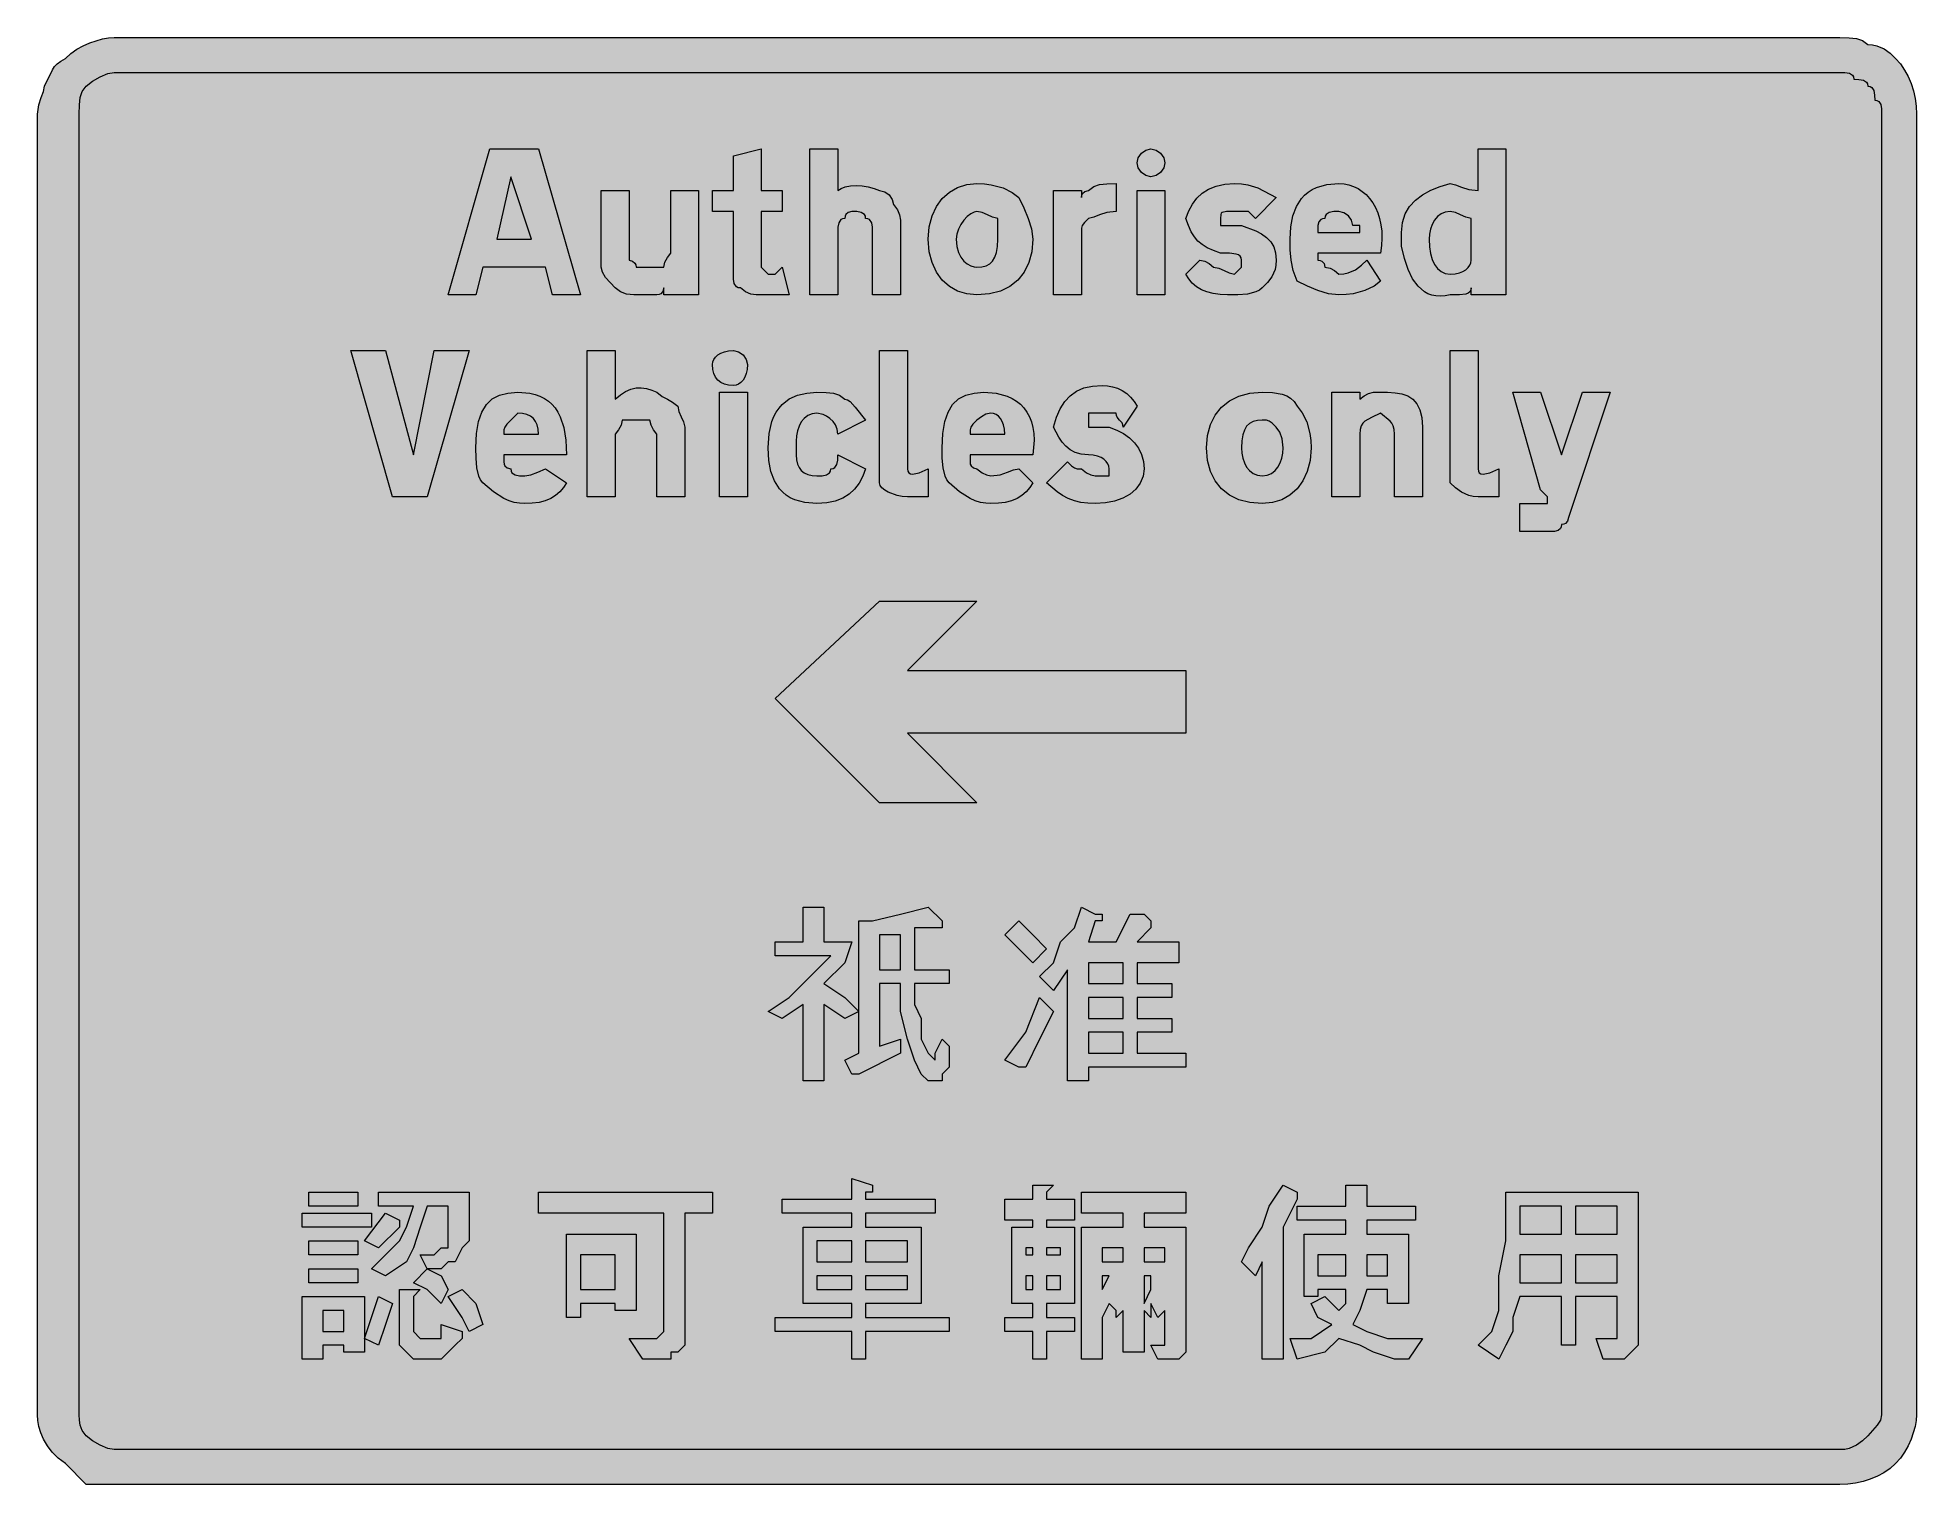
# Model space of a CAD drawing. Header units: metres. Extents: x 122 to 446, y 10 to 260.
import ezdxf

# ---------------------------------------------------------------- set-up
doc = ezdxf.new("R2010")
doc.units = ezdxf.units.M
doc.layers.add('FILL_BLACK_000000', color=7, linetype='Continuous', true_color=0x000000)
doc.layers.add('FILL_WHITE_FFFFFF', color=7, linetype='Continuous', true_color=0xffffff)

msp = doc.modelspace()

# ---------------------------------------------------------------- hatches: boundary and pattern name
at = {"layer": 'FILL_BLACK_000000', "true_color": 0x000000}
h = msp.add_hatch(color=7, dxfattribs=at)
h.dxf.hatch_style = 1
h.paths.add_polyline_path([(445.89, 22.08), (445.83, 21.13), (445.66, 20.09), (444.99, 17.88), (444.48, 16.76), (443.86, 15.67), (443.13, 14.63), (442.29, 13.68), (441.34, 12.84), (440.28, 12.1), (439.15, 11.49), (437.94, 10.98), (436.68, 10.59), (435.37, 10.3), (434.04, 10.14), (432.69, 10.08), (135.09, 10.08), (130.29, 10.08), (126.69, 13.68), (125.45, 14.63), (124.42, 15.67), (123.59, 16.76), (122.94, 17.88), (122.46, 19), (122.13, 20.09), (121.95, 21.13), (121.89, 22.08), (121.89, 246.48), (122.08, 248.07), (122.49, 249.33), (122.9, 250.36), (123.09, 251.28), (124.44, 254.13), (124.81, 254.67), (125.28, 255.16), (125.9, 255.63), (126.69, 256.08), (127.64, 256.92), (128.68, 257.65), (129.77, 258.27), (130.89, 258.78), (133.1, 259.45), (134.14, 259.62), (135.09, 259.68), (432.69, 259.68), (434.28, 259.66), (435.54, 259.53), (436.57, 259.17), (437.49, 258.48), (438.34, 258.43), (439.08, 258.27), (440.34, 257.73), (441.37, 256.96), (442.29, 256.08), (443.13, 255.13), (443.86, 254.07), (444.48, 252.94), (444.99, 251.73), (445.38, 250.47), (445.66, 249.16), (445.83, 247.83), (445.89, 246.48), (445.89, 22.08)])
h = msp.add_hatch(color=7, dxfattribs=at)
h.dxf.hatch_style = 1
h.paths.add_polyline_path([(209.49, 220.08), (203.49, 220.08), (198.69, 220.08), (197.49, 215.28), (192.69, 215.28), (199.89, 240.48), (203.49, 240.48), (208.29, 240.48), (215.49, 215.28), (210.69, 215.28), (209.49, 220.08)])
h.paths.add_polyline_path([(201.09, 224.88), (203.49, 224.88), (207.09, 224.88), (203.49, 235.68), (201.09, 224.88)], flags=16)
h = msp.add_hatch(color=7, dxfattribs=at)
h.dxf.hatch_style = 1
h.paths.add_polyline_path([(250.29, 233.28), (250.29, 229.68), (246.69, 229.68), (246.69, 221.28), (246.69, 220.08), (247.89, 218.88), (249.09, 218.88), (250.29, 220.08), (251.49, 215.28), (246.69, 215.28), (245.79, 215.3), (244.89, 215.43), (243.99, 215.79), (243.09, 216.48), (242.69, 216.53), (242.4, 216.69), (242.04, 217.23), (241.91, 218), (241.89, 218.88), (241.89, 229.68), (238.29, 229.68), (238.29, 233.28), (241.89, 233.28), (241.89, 239.28), (246.69, 240.48), (246.69, 233.28), (250.29, 233.28)])
h = msp.add_hatch(color=7, dxfattribs=at)
h.dxf.hatch_style = 1
h.paths.add_polyline_path([(260.45, 233.67), (261.18, 233.95), (262.06, 234.12), (263.04, 234.18), (264.07, 234.12), (265.12, 233.95), (266.14, 233.67), (267.09, 233.28), (267.97, 233.07), (268.74, 232.53), (269.28, 231.76), (269.49, 230.88), (270.18, 229.98), (270.54, 229.08), (270.67, 228.18), (270.69, 227.28), (270.69, 215.28), (265.89, 215.28), (265.89, 226.08), (265.87, 226.96), (265.74, 227.73), (265.38, 228.27), (265.09, 228.43), (264.69, 228.48), (264.64, 228.88), (264.48, 229.17), (263.94, 229.53), (263.17, 229.66), (262.29, 229.68), (261.69, 229.53), (261.28, 229.17), (261.14, 228.88), (261.09, 228.48), (260.69, 228.43), (260.4, 228.27), (260.04, 227.73), (259.91, 226.96), (259.89, 226.08), (259.89, 215.28), (255.09, 215.28), (255.09, 240.48), (259.89, 240.48), (259.89, 233.28), (260.45, 233.67)])
h = msp.add_hatch(color=7, dxfattribs=at)
h.dxf.hatch_style = 1
h.paths.add_polyline_path([(316.08, 237.2), (315.54, 236.43), (314.77, 235.89), (313.89, 235.68), (313.01, 235.89), (312.24, 236.43), (311.7, 237.2), (311.49, 238.08), (311.7, 238.96), (312.24, 239.73), (313.01, 240.27), (313.89, 240.48), (314.77, 240.27), (315.54, 239.73), (316.08, 238.96), (316.29, 238.08), (316.08, 237.2)])
h = msp.add_hatch(color=7, dxfattribs=at)
h.dxf.hatch_style = 1
h.paths.add_polyline_path([(375.09, 240.48), (375.09, 215.28), (369.09, 215.28), (369.09, 216.48), (369.03, 216.08), (368.87, 215.79), (368.58, 215.57), (368.19, 215.43), (367.07, 215.3), (365.49, 215.28), (364.62, 215.11), (363.8, 215.05), (363.04, 215.1), (362.32, 215.24), (361.66, 215.49), (361.04, 215.83), (359.94, 216.78), (359.01, 218.07), (358.23, 219.67), (357.6, 221.55), (357.09, 223.68), (357.09, 226.08), (357.25, 227.77), (357.73, 229.25), (358.48, 230.53), (359.49, 231.63), (360.72, 232.56), (362.15, 233.34), (363.75, 233.97), (365.49, 234.48), (366.41, 234.29), (367.44, 233.88), (368.7, 233.47), (370.29, 233.28), (370.29, 240.48), (375.09, 240.48)])
h.paths.add_polyline_path([(369.09, 227.28), (369.09, 228.48), (368.19, 228.67), (367.29, 229.08), (366.39, 229.49), (365.49, 229.68), (364.65, 229.57), (363.92, 229.27), (363.3, 228.79), (362.79, 228.18), (362.4, 227.45), (362.12, 226.64), (361.95, 225.78), (361.89, 224.88), (361.95, 223.59), (362.12, 222.42), (362.4, 221.4), (362.79, 220.53), (363.3, 219.83), (363.92, 219.31), (364.65, 218.99), (365.49, 218.88), (366.33, 218.93), (367.07, 219.09), (367.68, 219.32), (368.19, 219.63), (368.58, 219.99), (368.87, 220.4), (369.03, 220.83), (369.09, 221.28), (369.09, 226.08), (369.09, 227.28)], flags=16)
h = msp.add_hatch(color=7, dxfattribs=at)
h.dxf.hatch_style = 1
h.paths.add_polyline_path([(235.89, 233.28), (235.89, 215.28), (229.89, 215.28), (229.89, 216.48), (229.74, 215.88), (229.38, 215.47), (229.09, 215.33), (228.69, 215.28), (226.29, 215.28), (224.7, 215.3), (223.44, 215.43), (222.41, 215.79), (221.49, 216.48), (219.84, 218.28), (219.3, 219.18), (219.09, 220.08), (219.09, 233.28), (223.89, 233.28), (223.89, 222.48), (223.89, 221.28), (224.49, 221.13), (224.9, 220.77), (225.04, 220.48), (225.09, 220.08), (227.49, 220.08), (229.89, 220.08), (230.08, 220.96), (230.49, 221.73), (231.09, 222.48), (231.09, 233.28), (235.89, 233.28)])
h = msp.add_hatch(color=7, dxfattribs=at)
h.dxf.hatch_style = 1
h.paths.add_polyline_path([(292.83, 220.85), (292.03, 219.21), (290.94, 217.83), (289.56, 216.74), (287.92, 215.94), (286.03, 215.45), (283.89, 215.28), (282.15, 215.45), (280.55, 215.94), (279.12, 216.74), (277.89, 217.83), (276.88, 219.21), (276.13, 220.85), (275.65, 222.74), (275.49, 224.88), (275.65, 227.02), (276.13, 228.91), (276.88, 230.55), (277.89, 231.93), (279.12, 233.02), (280.55, 233.82), (282.15, 234.31), (283.89, 234.48), (285.18, 234.43), (286.36, 234.27), (288.39, 233.73), (289.96, 232.96), (291.09, 232.08), (291.97, 230.28), (292.74, 228.48), (293.28, 226.68), (293.49, 224.88), (293.32, 222.74), (292.83, 220.85)])
h.paths.add_polyline_path([(286.59, 228.67), (285.69, 229.08), (284.79, 229.49), (283.89, 229.68), (283.39, 229.57), (282.82, 229.27), (282.22, 228.79), (281.64, 228.18), (281.11, 227.45), (280.68, 226.64), (280.4, 225.78), (280.29, 224.88), (280.4, 223.64), (280.68, 222.61), (281.11, 221.78), (281.64, 221.13), (282.22, 220.65), (282.82, 220.32), (283.39, 220.14), (283.89, 220.08), (284.73, 220.14), (285.46, 220.32), (286.08, 220.65), (286.59, 221.13), (286.98, 221.78), (287.26, 222.61), (287.43, 223.64), (287.49, 224.88), (287.49, 228.48), (286.59, 228.67)], flags=16)
h = msp.add_hatch(color=7, dxfattribs=at)
h.dxf.hatch_style = 1
h.paths.add_polyline_path([(297.09, 233.28), (301.89, 233.28), (301.89, 232.08), (301.94, 232.48), (302.08, 232.77), (302.49, 233.13), (303.09, 233.28), (304.01, 233.97), (305.04, 234.33), (306.3, 234.46), (307.89, 234.48), (307.89, 229.68), (306.3, 229.49), (305.04, 229.08), (304.01, 228.67), (303.09, 228.48), (302.4, 227.77), (302.04, 227.28), (301.91, 226.79), (301.89, 226.08), (301.89, 215.28), (297.09, 215.28), (297.09, 233.28)])
h = msp.add_hatch(color=7, dxfattribs=at)
h.dxf.hatch_style = 1
h.paths.add_polyline_path([(311.49, 215.28), (311.49, 233.28), (316.29, 233.28), (316.29, 215.28), (311.49, 215.28)])
h = msp.add_hatch(color=7, dxfattribs=at)
h.dxf.hatch_style = 1
h.paths.add_polyline_path([(335.44, 220.43), (335.28, 219.69), (334.74, 218.43), (333.97, 217.4), (333.09, 216.48), (332.59, 216.08), (331.98, 215.79), (330.54, 215.43), (328.87, 215.3), (327.09, 215.28), (325.8, 215.34), (324.61, 215.5), (323.55, 215.79), (322.59, 216.18), (321.75, 216.69), (321.01, 217.3), (320.4, 218.04), (319.89, 218.88), (322.29, 221.28), (323.17, 221.09), (323.94, 220.68), (324.69, 220.08), (325.59, 219.89), (326.49, 219.48), (327.39, 219.07), (328.29, 218.88), (329.49, 220.08), (329.49, 221.28), (329.43, 221.68), (329.27, 221.97), (328.98, 222.19), (328.59, 222.33), (327.46, 222.46), (325.89, 222.48), (324.65, 222.93), (323.6, 223.42), (322.73, 223.96), (321.99, 224.58), (321.37, 225.32), (320.83, 226.19), (320.34, 227.24), (319.89, 228.48), (320.4, 229.77), (321.03, 230.94), (321.81, 231.96), (322.74, 232.83), (323.84, 233.53), (325.12, 234.05), (326.6, 234.37), (328.29, 234.48), (329.53, 234.43), (330.6, 234.27), (332.34, 233.73), (335.49, 232.08), (331.89, 228.48), (330.69, 229.68), (328.29, 229.68), (326.9, 229.66), (326.19, 229.53), (326.02, 229.39), (325.93, 229.17), (325.89, 228.48), (325.89, 227.28), (329.49, 227.28), (331.95, 226.34), (332.97, 225.8), (333.84, 225.18), (334.54, 224.44), (335.06, 223.57), (335.38, 222.52), (335.49, 221.28), (335.44, 220.43)])
h = msp.add_hatch(color=7, dxfattribs=at)
h.dxf.hatch_style = 1
h.paths.add_polyline_path([(342.69, 221.28), (343.09, 221.23), (343.38, 221.09), (343.74, 220.68), (343.89, 220.08), (344.77, 219.89), (345.54, 219.48), (346.29, 218.88), (347.14, 218.93), (347.88, 219.09), (349.14, 219.63), (350.17, 220.4), (351.09, 221.28), (353.49, 217.68), (352.36, 216.8), (350.79, 216.03), (348.76, 215.49), (347.58, 215.33), (346.29, 215.28), (344.49, 215.49), (342.69, 216.03), (340.89, 216.8), (339.09, 217.68), (338.4, 219.48), (338.04, 221.28), (337.91, 223.08), (337.89, 224.88), (338, 227.02), (338.36, 228.91), (338.97, 230.55), (339.84, 231.93), (340.38, 232.51), (341, 233.02), (341.68, 233.46), (342.45, 233.82), (344.21, 234.31), (346.29, 234.48), (347.18, 234.42), (348.03, 234.26), (348.84, 233.99), (349.61, 233.62), (350.33, 233.15), (350.99, 232.58), (351.6, 231.92), (352.14, 231.18), (352.61, 230.35), (353, 229.44), (353.32, 228.45), (353.55, 227.39), (353.68, 226.26), (353.72, 225.06), (353.66, 223.8), (353.49, 222.48), (342.69, 222.48), (342.69, 221.28)])
h.paths.add_polyline_path([(349.89, 227.28), (348.69, 227.28), (348.48, 228.16), (347.94, 228.93), (347.17, 229.47), (346.29, 229.68), (345.41, 229.66), (344.64, 229.53), (344.1, 229.17), (343.94, 228.88), (343.89, 228.48), (343.49, 228.43), (343.2, 228.29), (342.84, 227.88), (342.69, 227.28), (342.69, 226.08), (349.89, 226.08), (349.89, 227.28)], flags=16)
h = msp.add_hatch(color=7, dxfattribs=at)
h.dxf.hatch_style = 1
h.paths.add_polyline_path([(186.69, 180.48), (183.09, 180.48), (175.89, 205.68), (181.89, 205.68), (186.69, 187.68), (190.29, 205.68), (196.29, 205.68), (189.09, 180.48), (186.69, 180.48)])
h = msp.add_hatch(color=7, dxfattribs=at)
h.dxf.hatch_style = 1
h.paths.add_polyline_path([(222.39, 198.07), (223.29, 198.65), (224.19, 199.03), (225.09, 199.23), (225.99, 199.26), (226.89, 199.14), (227.79, 198.87), (228.69, 198.48), (229.59, 197.77), (230.49, 197.28), (231.39, 196.79), (232.29, 196.08), (232.48, 195.18), (232.89, 194.28), (233.3, 193.38), (233.49, 192.48), (233.49, 180.48), (228.69, 180.48), (228.69, 191.28), (228.09, 192.03), (227.68, 192.8), (227.49, 193.68), (225.09, 193.68), (222.69, 193.68), (222.5, 192.8), (222.09, 192.03), (221.49, 191.28), (221.49, 180.48), (216.69, 180.48), (216.69, 205.68), (221.49, 205.68), (221.49, 197.28), (222.39, 198.07)])
h = msp.add_hatch(color=7, dxfattribs=at)
h.dxf.hatch_style = 1
h.paths.add_polyline_path([(244.24, 202.44), (244.08, 201.7), (243.85, 201.09), (243.54, 200.58), (243.18, 200.19), (242.77, 199.9), (242.34, 199.74), (241.89, 199.68), (241.05, 199.74), (240.32, 199.9), (239.7, 200.19), (239.19, 200.58), (238.8, 201.09), (238.52, 201.7), (238.35, 202.44), (238.29, 203.28), (238.35, 203.73), (238.52, 204.16), (238.8, 204.57), (239.19, 204.93), (239.7, 205.24), (240.32, 205.47), (241.05, 205.63), (241.89, 205.68), (242.77, 205.47), (243.54, 204.93), (244.08, 204.16), (244.29, 203.28), (244.24, 202.44)])
h = msp.add_hatch(color=7, dxfattribs=at)
h.dxf.hatch_style = 1
h.paths.add_polyline_path([(271.89, 185.28), (271.95, 184.89), (272.12, 184.6), (272.4, 184.44), (272.79, 184.38), (273.91, 184.6), (275.49, 185.28), (275.49, 180.48), (274.29, 180.48), (271.89, 180.48), (270.99, 180.53), (270.13, 180.69), (268.59, 181.23), (267.98, 181.59), (267.5, 182), (267.2, 182.43), (267.09, 182.88), (267.09, 184.08), (267.09, 205.68), (271.89, 205.68), (271.89, 185.28)])
h = msp.add_hatch(color=7, dxfattribs=at)
h.dxf.hatch_style = 1
h.paths.add_polyline_path([(370.29, 185.28), (370.35, 184.89), (370.51, 184.6), (370.8, 184.44), (371.19, 184.38), (372.31, 184.6), (373.89, 185.28), (373.89, 180.48), (372.69, 180.48), (370.29, 180.48), (369.44, 180.53), (368.7, 180.69), (367.44, 181.23), (366.41, 182), (365.49, 182.88), (365.49, 184.08), (365.49, 205.68), (370.29, 205.68), (370.29, 185.28)])
h = msp.add_hatch(color=7, dxfattribs=at)
h.dxf.hatch_style = 1
h.paths.add_polyline_path([(202.29, 186.48), (202.34, 186.08), (202.48, 185.79), (202.89, 185.43), (203.49, 185.28), (203.54, 184.88), (203.7, 184.59), (204.24, 184.23), (205.01, 184.1), (205.89, 184.08), (206.96, 184.27), (208.14, 184.68), (209.49, 185.28), (213.09, 182.88), (212.58, 182.04), (211.96, 181.3), (211.23, 180.69), (210.39, 180.18), (209.43, 179.79), (208.36, 179.5), (207.18, 179.34), (205.89, 179.28), (204.99, 179.34), (204.09, 179.5), (203.19, 179.79), (202.29, 180.18), (200.49, 181.3), (198.69, 182.88), (198.29, 183.38), (198, 183.99), (197.64, 185.43), (197.51, 187.1), (197.49, 188.88), (197.6, 191.36), (197.94, 193.42), (198.5, 195.08), (199.29, 196.38), (200.3, 197.34), (201.54, 197.99), (203, 198.36), (204.69, 198.48), (206.77, 198.31), (207.69, 198.1), (208.53, 197.8), (209.3, 197.43), (209.98, 196.96), (210.6, 196.41), (211.14, 195.78), (211.61, 195.06), (212.01, 194.26), (212.62, 192.4), (212.98, 190.21), (213.09, 187.68), (202.29, 187.68), (202.29, 186.48)])
h.paths.add_polyline_path([(208.23, 192.12), (208.06, 192.85), (207.78, 193.47), (207.39, 193.98), (206.88, 194.37), (206.26, 194.65), (205.53, 194.82), (204.69, 194.88), (203.49, 193.68), (202.8, 192.97), (202.44, 192.48), (202.31, 191.99), (202.29, 191.28), (208.29, 191.28), (208.23, 192.12)], flags=16)
h = msp.add_hatch(color=7, dxfattribs=at)
h.dxf.hatch_style = 1
h.paths.add_polyline_path([(239.49, 180.48), (239.49, 198.48), (244.29, 198.48), (244.29, 180.48), (239.49, 180.48)])
h = msp.add_hatch(color=7, dxfattribs=at)
h.dxf.hatch_style = 1
h.paths.add_polyline_path([(257.88, 198.46), (259.14, 198.33), (260.17, 197.97), (261.09, 197.28), (261.54, 197.17), (261.99, 196.89), (262.89, 195.93), (264.69, 193.68), (259.89, 191.28), (259.78, 192.12), (259.5, 192.85), (259.07, 193.47), (258.54, 193.98), (257.96, 194.37), (257.36, 194.65), (256.29, 194.88), (255.45, 194.77), (254.71, 194.47), (254.1, 193.99), (253.59, 193.38), (253.2, 192.65), (252.92, 191.84), (252.75, 190.98), (252.69, 190.08), (252.69, 188.88), (252.69, 187.68), (252.75, 186.84), (252.92, 186.1), (253.2, 185.49), (253.59, 184.98), (254.1, 184.59), (254.71, 184.3), (255.45, 184.14), (256.29, 184.08), (257.17, 184.1), (257.94, 184.23), (258.48, 184.59), (258.64, 184.88), (258.69, 185.28), (259.09, 185.33), (259.38, 185.49), (259.74, 186.03), (259.87, 186.8), (259.89, 187.68), (264.69, 185.28), (264.18, 183.99), (263.55, 182.82), (262.77, 181.8), (261.84, 180.93), (260.74, 180.23), (259.46, 179.71), (257.98, 179.39), (256.29, 179.28), (254.21, 179.45), (252.45, 179.94), (251.68, 180.3), (251, 180.74), (250.38, 181.25), (249.84, 181.83), (248.97, 183.21), (248.36, 184.85), (248, 186.74), (247.89, 188.88), (248.05, 191.36), (248.53, 193.42), (248.87, 194.3), (249.28, 195.08), (249.76, 195.77), (250.29, 196.38), (251.52, 197.34), (252.95, 197.99), (254.55, 198.36), (256.29, 198.48), (257.88, 198.46)])
h = msp.add_hatch(color=7, dxfattribs=at)
h.dxf.hatch_style = 1
h.paths.add_polyline_path([(282.69, 186.48), (282.74, 186.08), (282.88, 185.79), (283.29, 185.43), (283.89, 185.28), (284.77, 184.59), (285.54, 184.23), (286.29, 184.08), (287.88, 184.27), (289.14, 184.68), (290.17, 185.09), (291.09, 185.28), (293.49, 182.88), (292.98, 182.04), (292.36, 181.3), (291.63, 180.69), (290.79, 180.18), (289.83, 179.79), (288.76, 179.5), (287.58, 179.34), (286.29, 179.28), (285.39, 179.34), (284.49, 179.5), (283.59, 179.79), (282.69, 180.18), (280.89, 181.3), (279.09, 182.88), (278.69, 183.38), (278.4, 183.99), (278.04, 185.43), (277.91, 187.1), (277.89, 188.88), (278, 191.36), (278.34, 193.42), (278.9, 195.08), (279.69, 196.38), (280.7, 197.34), (281.94, 197.99), (283.4, 198.36), (285.09, 198.48), (287.22, 198.31), (289.1, 197.8), (289.94, 197.43), (290.7, 196.96), (291.39, 196.41), (291.99, 195.78), (292.51, 195.06), (292.94, 194.26), (293.28, 193.38), (293.53, 192.4), (293.67, 191.35), (293.72, 190.21), (293.66, 188.99), (293.49, 187.68), (282.69, 187.68), (282.69, 186.48)])
h.paths.add_polyline_path([(288.64, 192.12), (288.48, 192.85), (288.25, 193.47), (287.94, 193.98), (287.58, 194.37), (287.17, 194.65), (286.74, 194.82), (286.29, 194.88), (285.41, 194.69), (284.64, 194.28), (283.89, 193.68), (283.2, 192.97), (282.84, 192.48), (282.71, 191.99), (282.69, 191.28), (288.69, 191.28), (288.64, 192.12)], flags=16)
h = msp.add_hatch(color=7, dxfattribs=at)
h.dxf.hatch_style = 1
h.paths.add_polyline_path([(312.53, 183.99), (312.05, 182.82), (311.3, 181.8), (310.29, 180.93), (309.06, 180.23), (307.63, 179.71), (306.03, 179.39), (304.29, 179.28), (302.99, 179.34), (301.8, 179.5), (300.68, 179.79), (299.64, 180.18), (298.65, 180.69), (297.71, 181.3), (295.89, 182.88), (299.49, 186.48), (300.2, 185.79), (300.69, 185.43), (301.18, 185.3), (301.89, 185.28), (302.77, 184.59), (303.54, 184.23), (304.29, 184.08), (306.69, 184.08), (306.69, 185.28), (306.63, 185.73), (306.47, 186.16), (306.18, 186.57), (305.79, 186.93), (305.28, 187.24), (304.66, 187.47), (303.93, 187.63), (303.09, 187.68), (301.85, 187.79), (300.8, 188.09), (299.93, 188.57), (299.19, 189.18), (298.57, 189.91), (298.03, 190.72), (297.09, 192.48), (297.6, 194.17), (298.23, 195.63), (299.01, 196.87), (299.94, 197.88), (301.04, 198.67), (302.32, 199.23), (303.8, 199.57), (305.49, 199.68), (306.39, 199.62), (307.27, 199.45), (308.13, 199.17), (308.94, 198.78), (309.7, 198.27), (310.38, 197.65), (310.99, 196.92), (311.49, 196.08), (309.09, 192.48), (309.04, 192.88), (308.9, 193.19), (308.49, 193.68), (308.08, 194.17), (307.94, 194.48), (307.89, 194.88), (305.49, 194.88), (303.09, 194.88), (303.09, 193.68), (303.09, 192.48), (306.69, 192.48), (307.98, 191.97), (309.15, 191.35), (310.17, 190.62), (311.04, 189.78), (311.74, 188.82), (312.26, 187.75), (312.58, 186.57), (312.69, 185.28), (312.53, 183.99)])
h = msp.add_hatch(color=7, dxfattribs=at)
h.dxf.hatch_style = 1
h.paths.add_polyline_path([(340.85, 184.85), (340.1, 183.21), (339.09, 181.83), (337.86, 180.74), (336.43, 179.94), (334.83, 179.45), (333.09, 179.28), (330.95, 179.45), (329.06, 179.94), (327.42, 180.74), (326.04, 181.83), (324.95, 183.21), (324.15, 184.85), (323.66, 186.74), (323.49, 188.88), (323.66, 191.02), (324.15, 192.91), (324.95, 194.55), (326.04, 195.93), (327.42, 197.02), (329.06, 197.82), (330.95, 198.31), (333.09, 198.48), (334.87, 198.44), (336.54, 198.18), (337.3, 197.89), (337.98, 197.47), (338.59, 196.87), (339.09, 196.08), (339.97, 194.95), (340.74, 193.38), (341.28, 191.35), (341.44, 190.17), (341.49, 188.88), (341.33, 186.74), (340.85, 184.85)])
h.paths.add_polyline_path([(336.09, 191.58), (335.49, 192.48), (334.78, 193.17), (334.29, 193.53), (333.8, 193.66), (333.09, 193.68), (332.25, 193.62), (331.52, 193.44), (330.9, 193.11), (330.39, 192.63), (330, 191.98), (329.72, 191.15), (329.55, 190.12), (329.49, 188.88), (329.55, 187.98), (329.72, 187.12), (330, 186.31), (330.39, 185.58), (330.9, 184.97), (331.52, 184.49), (332.25, 184.19), (333.09, 184.08), (333.93, 184.19), (334.67, 184.49), (335.28, 184.97), (335.79, 185.58), (336.18, 186.31), (336.47, 187.12), (336.63, 187.98), (336.69, 188.88), (336.5, 190.45), (336.09, 191.58)], flags=16)
h = msp.add_hatch(color=7, dxfattribs=at)
h.dxf.hatch_style = 1
h.paths.add_polyline_path([(355.89, 180.48), (355.89, 191.28), (355.84, 192.07), (355.68, 192.69), (355.45, 193.16), (355.14, 193.53), (353.49, 194.88), (351.92, 194.15), (350.79, 193.53), (350.4, 193.16), (350.11, 192.69), (349.95, 192.07), (349.89, 191.28), (349.89, 180.48), (345.09, 180.48), (345.09, 198.48), (349.89, 198.48), (349.89, 197.28), (350.64, 197.88), (351.41, 198.29), (352.29, 198.48), (354.69, 198.48), (355.98, 198.42), (357.15, 198.22), (358.17, 197.85), (359.04, 197.28), (359.74, 196.49), (360.26, 195.44), (360.58, 194.12), (360.69, 192.48), (360.69, 180.48), (355.89, 180.48)])
h = msp.add_hatch(color=7, dxfattribs=at)
h.dxf.hatch_style = 1
h.paths.add_polyline_path([(385.89, 176.88), (385.74, 176.28), (385.38, 175.87), (385.09, 175.73), (384.69, 175.68), (384.64, 175.28), (384.5, 174.99), (384.09, 174.63), (383.49, 174.48), (377.49, 174.48), (377.49, 179.28), (379.89, 179.28), (381.09, 179.28), (382.29, 179.28), (382.29, 180.48), (381.09, 181.68), (376.29, 198.48), (381.09, 198.48), (384.69, 187.68), (388.29, 198.48), (393.09, 198.48), (385.89, 176.88)])
h = msp.add_hatch(color=7, dxfattribs=at)
h.dxf.hatch_style = 1
h.paths.add_polyline_path([(271.89, 139.68), (283.89, 127.68), (267.09, 127.68), (249.09, 145.68), (267.09, 162.48), (283.89, 162.48), (271.89, 150.48), (319.89, 150.48), (319.89, 139.68), (271.89, 139.68)])
h = msp.add_hatch(color=7, dxfattribs=at)
h.dxf.hatch_style = 1
h.paths.add_polyline_path([(249.09, 103.68), (253.89, 103.68), (253.89, 109.68), (256.29, 109.68), (257.49, 109.68), (257.49, 108.48), (257.49, 103.68), (262.29, 103.68), (261.09, 100.08), (257.49, 96.48), (261.09, 94.08), (263.49, 91.68), (261.09, 90.48), (257.49, 92.88), (257.49, 79.68), (253.89, 79.68), (253.89, 92.88), (250.29, 90.48), (247.89, 91.68), (251.49, 94.08), (253.89, 96.48), (256.29, 98.88), (258.69, 101.28), (249.09, 101.28), (249.09, 103.68)])
h = msp.add_hatch(color=7, dxfattribs=at)
h.dxf.hatch_style = 1
h.paths.add_polyline_path([(263.49, 107.28), (265.89, 107.28), (270.69, 108.48), (275.49, 109.68), (277.89, 107.28), (277.89, 106.08), (276.69, 106.08), (273.09, 106.08), (273.09, 98.88), (279.09, 98.88), (279.09, 96.48), (273.09, 96.48), (273.09, 92.88), (274.29, 90.48), (274.29, 86.88), (275.49, 84.48), (276.69, 83.28), (276.69, 84.48), (277.89, 86.88), (279.09, 85.68), (279.09, 83.28), (279.09, 82.08), (277.89, 80.88), (277.89, 79.68), (276.69, 79.68), (275.49, 79.68), (274.29, 80.88), (273.09, 83.28), (271.89, 86.88), (270.69, 91.68), (270.69, 96.48), (267.09, 96.48), (267.09, 85.68), (270.69, 86.88), (270.69, 84.48), (263.49, 80.88), (262.29, 80.88), (261.09, 83.28), (263.49, 84.48), (263.49, 107.28)])
h.paths.add_polyline_path([(270.69, 104.88), (267.09, 104.88), (267.09, 98.88), (270.69, 98.88), (270.69, 104.88)], flags=16)
h = msp.add_hatch(color=7, dxfattribs=at)
h.dxf.hatch_style = 1
h.paths.add_polyline_path([(291.09, 102.48), (288.69, 104.88), (291.09, 107.28), (293.49, 104.88), (295.89, 102.48), (293.49, 100.08), (291.09, 102.48)])
h = msp.add_hatch(color=7, dxfattribs=at)
h.dxf.hatch_style = 1
h.paths.add_polyline_path([(311.49, 100.08), (311.49, 96.48), (317.49, 96.48), (317.49, 94.08), (311.49, 94.08), (311.49, 90.48), (317.49, 90.48), (317.49, 88.08), (311.49, 88.08), (311.49, 84.48), (319.89, 84.48), (319.89, 82.08), (303.09, 82.08), (303.09, 79.68), (299.49, 79.68), (299.49, 98.88), (297.09, 95.28), (294.69, 97.68), (297.09, 100.08), (298.29, 103.68), (300.69, 106.08), (301.89, 109.68), (304.29, 108.48), (305.49, 108.48), (305.49, 107.28), (304.29, 107.28), (303.09, 103.68), (307.89, 103.68), (310.29, 108.48), (312.69, 108.48), (313.89, 107.28), (313.89, 106.08), (311.49, 103.68), (318.69, 103.68), (318.69, 100.08), (311.49, 100.08)])
h.paths.add_polyline_path([(303.09, 90.48), (309.09, 90.48), (309.09, 94.08), (303.09, 94.08), (303.09, 90.48)], flags=16)
h.paths.add_polyline_path([(303.09, 100.08), (303.09, 96.48), (309.09, 96.48), (309.09, 100.08), (303.09, 100.08)], flags=16)
h.paths.add_polyline_path([(309.09, 88.08), (303.09, 88.08), (303.09, 84.48), (309.09, 84.48), (309.09, 88.08)], flags=16)
h = msp.add_hatch(color=7, dxfattribs=at)
h.dxf.hatch_style = 1
h.paths.add_polyline_path([(292.29, 88.08), (294.69, 94.08), (297.09, 91.68), (294.69, 86.88), (292.29, 82.08), (291.09, 82.08), (288.69, 83.28), (292.29, 88.08)])
h = msp.add_hatch(color=7, dxfattribs=at)
h.dxf.hatch_style = 1
h.paths.add_polyline_path([(264.69, 60.48), (264.69, 59.28), (276.69, 59.28), (276.69, 56.88), (264.69, 56.88), (264.69, 54.48), (274.29, 54.48), (274.29, 41.28), (264.69, 41.28), (264.69, 38.88), (279.09, 38.88), (279.09, 36.48), (264.69, 36.48), (264.69, 31.68), (262.29, 31.68), (262.29, 36.48), (249.09, 36.48), (249.09, 38.88), (262.29, 38.88), (262.29, 41.28), (253.89, 41.28), (253.89, 54.48), (262.29, 54.48), (262.29, 56.88), (250.29, 56.88), (250.29, 59.28), (262.29, 59.28), (262.29, 62.88), (265.89, 61.68), (265.89, 60.48), (264.69, 60.48)])
h.paths.add_polyline_path([(262.29, 48.48), (262.29, 52.08), (256.29, 52.08), (256.29, 48.48), (262.29, 48.48)], flags=16)
h.paths.add_polyline_path([(256.29, 43.68), (262.29, 43.68), (262.29, 46.08), (256.29, 46.08), (256.29, 43.68)], flags=16)
h.paths.add_polyline_path([(264.69, 52.08), (264.69, 48.48), (271.89, 48.48), (271.89, 52.08), (264.69, 52.08)], flags=16)
h.paths.add_polyline_path([(271.89, 46.08), (264.69, 46.08), (264.69, 43.68), (271.89, 43.68), (271.89, 46.08)], flags=16)
h = msp.add_hatch(color=7, dxfattribs=at)
h.dxf.hatch_style = 1
h.paths.add_polyline_path([(297.09, 61.68), (295.89, 60.48), (295.89, 59.28), (300.69, 59.28), (300.69, 55.68), (295.89, 55.68), (295.89, 54.48), (300.69, 54.48), (300.69, 41.28), (295.89, 41.28), (295.89, 38.88), (300.69, 38.88), (300.69, 36.48), (295.89, 36.48), (295.89, 31.68), (293.49, 31.68), (293.49, 36.48), (288.69, 36.48), (288.69, 38.88), (293.49, 38.88), (293.49, 41.28), (289.89, 41.28), (289.89, 54.48), (293.49, 54.48), (293.49, 55.68), (288.69, 55.68), (288.69, 59.28), (293.49, 59.28), (293.49, 61.68), (295.89, 61.68), (297.09, 61.68)])
h.paths.add_polyline_path([(298.29, 49.68), (298.29, 50.88), (295.89, 50.88), (295.89, 49.68), (298.29, 49.68)], flags=16)
h.paths.add_polyline_path([(295.89, 43.68), (298.29, 43.68), (298.29, 46.08), (295.89, 46.08), (295.89, 43.68)], flags=16)
h.paths.add_polyline_path([(292.29, 50.88), (292.29, 49.68), (293.49, 49.68), (293.49, 50.88), (292.29, 50.88)], flags=16)
h.paths.add_polyline_path([(293.49, 46.08), (292.29, 46.08), (292.29, 43.68), (293.49, 43.68), (293.49, 46.08)], flags=16)
h = msp.add_hatch(color=7, dxfattribs=at)
h.dxf.hatch_style = 1
h.paths.add_polyline_path([(330.69, 50.88), (333.09, 54.48), (334.29, 58.08), (336.69, 61.68), (339.09, 60.48), (339.09, 59.28), (336.69, 54.48), (336.69, 31.68), (333.09, 31.68), (333.09, 48.48), (331.89, 46.08), (329.49, 48.48), (330.69, 50.88)])
h = msp.add_hatch(color=7, dxfattribs=at)
h.dxf.hatch_style = 1
h.paths.add_polyline_path([(351.09, 61.68), (351.09, 60.48), (351.09, 58.08), (359.49, 58.08), (359.49, 55.68), (351.09, 55.68), (351.09, 53.28), (358.29, 53.28), (358.29, 41.28), (354.69, 41.28), (354.69, 43.68), (351.09, 43.68), (349.89, 40.08), (348.69, 37.68), (351.09, 36.48), (354.69, 35.28), (357.09, 35.28), (360.69, 35.28), (358.29, 31.68), (355.89, 31.68), (352.29, 32.88), (349.89, 34.08), (346.29, 35.28), (343.89, 32.88), (339.09, 31.68), (337.89, 35.28), (341.49, 35.28), (345.09, 37.68), (342.69, 38.88), (341.49, 41.28), (343.89, 42.48), (346.29, 40.08), (347.49, 41.28), (347.49, 43.68), (342.69, 43.68), (342.69, 42.48), (340.29, 42.48), (340.29, 53.28), (347.49, 53.28), (347.49, 55.68), (339.09, 55.68), (339.09, 58.08), (347.49, 58.08), (347.49, 61.68), (351.09, 61.68)])
h.paths.add_polyline_path([(354.69, 49.68), (351.09, 49.68), (351.09, 46.08), (354.69, 46.08), (354.69, 49.68)], flags=16)
h.paths.add_polyline_path([(347.49, 49.68), (342.69, 49.68), (342.69, 46.08), (347.49, 46.08), (347.49, 49.68)], flags=16)
h = msp.add_hatch(color=7, dxfattribs=at)
h.dxf.hatch_style = 1
h.paths.add_polyline_path([(177.09, 60.48), (177.09, 58.08), (168.69, 58.08), (168.69, 60.48), (177.09, 60.48)])
h = msp.add_hatch(color=7, dxfattribs=at)
h.dxf.hatch_style = 1
h.paths.add_polyline_path([(180.69, 58.08), (180.69, 60.48), (196.29, 60.48), (196.29, 55.68), (196.29, 52.08), (195.09, 50.88), (193.89, 48.48), (192.69, 48.48), (191.49, 47.28), (189.09, 47.28), (187.89, 49.68), (190.29, 49.68), (191.49, 50.88), (192.69, 50.88), (192.69, 52.08), (192.69, 55.68), (192.69, 58.08), (189.09, 58.08), (187.89, 54.48), (186.69, 50.88), (185.49, 48.48), (181.89, 46.08), (179.49, 47.28), (181.89, 49.68), (184.29, 52.08), (185.49, 54.48), (186.69, 58.08), (180.69, 58.08)])
h = msp.add_hatch(color=7, dxfattribs=at)
h.dxf.hatch_style = 1
h.paths.add_polyline_path([(238.29, 60.48), (238.29, 56.88), (233.49, 56.88), (233.49, 37.68), (233.49, 36.48), (233.49, 35.28), (233.49, 34.08), (232.29, 32.88), (231.09, 32.88), (231.09, 31.68), (229.89, 31.68), (227.49, 31.68), (226.29, 31.68), (223.89, 35.28), (228.69, 35.28), (229.89, 36.48), (229.89, 37.68), (229.89, 56.88), (208.29, 56.88), (208.29, 60.48), (238.29, 60.48)])
h = msp.add_hatch(color=7, dxfattribs=at)
h.dxf.hatch_style = 1
h.paths.add_polyline_path([(312.69, 54.48), (319.89, 54.48), (319.89, 34.08), (319.89, 32.88), (318.69, 31.68), (317.49, 31.68), (316.29, 31.68), (315.09, 31.68), (313.89, 34.08), (315.09, 34.08), (316.29, 34.08), (316.29, 35.28), (316.29, 36.48), (316.29, 40.08), (315.09, 38.88), (313.89, 41.28), (313.89, 38.88), (312.69, 40.08), (312.69, 32.88), (309.09, 32.88), (309.09, 40.08), (307.89, 38.88), (307.89, 40.08), (306.69, 41.28), (305.49, 38.88), (305.49, 31.68), (301.89, 31.68), (301.89, 54.48), (309.09, 54.48), (309.09, 56.88), (301.89, 56.88), (301.89, 60.48), (319.89, 60.48), (319.89, 56.88), (312.69, 56.88), (312.69, 54.48)])
h.paths.add_polyline_path([(306.69, 46.08), (305.49, 46.08), (305.49, 43.68), (306.69, 46.08)], flags=16)
h.paths.add_polyline_path([(312.69, 41.28), (313.89, 43.68), (313.89, 46.08), (312.69, 46.08), (312.69, 41.28)], flags=16)
h.paths.add_polyline_path([(312.69, 50.88), (312.69, 48.48), (316.29, 48.48), (316.29, 50.88), (312.69, 50.88)], flags=16)
h.paths.add_polyline_path([(309.09, 50.88), (305.49, 50.88), (305.49, 48.48), (309.09, 48.48), (309.09, 50.88)], flags=16)
h = msp.add_hatch(color=7, dxfattribs=at)
h.dxf.hatch_style = 1
h.paths.add_polyline_path([(395.49, 31.68), (393.09, 31.68), (391.89, 31.68), (390.69, 35.28), (393.09, 35.28), (394.29, 35.28), (394.29, 36.48), (394.29, 37.68), (394.29, 42.48), (387.09, 42.48), (387.09, 34.08), (384.69, 34.08), (384.69, 42.48), (377.49, 42.48), (376.29, 38.88), (376.29, 36.48), (375.09, 34.08), (373.89, 31.68), (370.29, 34.08), (372.69, 36.48), (373.89, 40.08), (373.89, 46.08), (375.09, 52.08), (375.09, 60.48), (397.89, 60.48), (397.89, 36.48), (397.89, 34.08), (396.69, 32.88), (395.49, 31.68)])
h.paths.add_polyline_path([(384.69, 53.28), (384.69, 58.08), (377.49, 58.08), (377.49, 53.28), (384.69, 53.28)], flags=16)
h.paths.add_polyline_path([(384.69, 44.88), (384.69, 49.68), (377.49, 49.68), (377.49, 44.88), (384.69, 44.88)], flags=16)
h.paths.add_polyline_path([(387.09, 58.08), (387.09, 53.28), (394.29, 53.28), (394.29, 58.08), (387.09, 58.08)], flags=16)
h.paths.add_polyline_path([(394.29, 49.68), (387.09, 49.68), (387.09, 44.88), (394.29, 44.88), (394.29, 49.68)], flags=16)
h = msp.add_hatch(color=7, dxfattribs=at)
h.dxf.hatch_style = 1
h.paths.add_polyline_path([(179.49, 56.88), (179.49, 54.48), (167.49, 54.48), (167.49, 56.88), (179.49, 56.88)])
h = msp.add_hatch(color=7, dxfattribs=at)
h.dxf.hatch_style = 1
h.paths.add_polyline_path([(181.89, 56.88), (184.29, 55.68), (184.29, 54.48), (180.69, 50.88), (178.29, 52.08), (181.89, 56.88)])
h = msp.add_hatch(color=7, dxfattribs=at)
h.dxf.hatch_style = 1
h.paths.add_polyline_path([(177.09, 52.08), (177.09, 49.68), (168.69, 49.68), (168.69, 52.08), (177.09, 52.08)])
h = msp.add_hatch(color=7, dxfattribs=at)
h.dxf.hatch_style = 1
h.paths.add_polyline_path([(225.09, 40.08), (221.49, 40.08), (221.49, 41.28), (215.49, 41.28), (215.49, 38.88), (213.09, 38.88), (213.09, 53.28), (225.09, 53.28), (225.09, 40.08)])
h.paths.add_polyline_path([(221.49, 49.68), (215.49, 49.68), (215.49, 43.68), (221.49, 43.68), (221.49, 49.68)], flags=16)
h = msp.add_hatch(color=7, dxfattribs=at)
h.dxf.hatch_style = 1
h.paths.add_polyline_path([(177.09, 47.28), (177.09, 44.88), (168.69, 44.88), (168.69, 47.28), (177.09, 47.28)])
h = msp.add_hatch(color=7, dxfattribs=at)
h.dxf.hatch_style = 1
h.paths.add_polyline_path([(189.09, 43.68), (186.69, 44.88), (189.09, 47.28), (191.49, 46.08), (192.69, 43.68), (191.49, 41.28), (189.09, 43.68)])
h = msp.add_hatch(color=7, dxfattribs=at)
h.dxf.hatch_style = 1
h.paths.add_polyline_path([(178.29, 42.48), (178.29, 32.88), (174.69, 32.88), (174.69, 34.08), (171.09, 34.08), (171.09, 31.68), (167.49, 31.68), (167.49, 42.48), (178.29, 42.48)])
h.paths.add_polyline_path([(174.69, 40.08), (171.09, 40.08), (171.09, 36.48), (174.69, 36.48), (174.69, 40.08)], flags=16)
h = msp.add_hatch(color=7, dxfattribs=at)
h.dxf.hatch_style = 1
h.paths.add_polyline_path([(179.49, 38.88), (180.69, 42.48), (183.09, 41.28), (181.89, 37.68), (180.69, 34.08), (178.29, 35.28), (179.49, 38.88)])
h = msp.add_hatch(color=7, dxfattribs=at)
h.dxf.hatch_style = 1
h.paths.add_polyline_path([(185.49, 43.68), (186.69, 43.68), (187.89, 43.68), (186.69, 42.48), (186.69, 37.68), (186.69, 36.48), (187.89, 35.28), (189.09, 35.28), (190.29, 35.28), (191.49, 35.28), (191.49, 36.48), (191.49, 37.68), (195.09, 36.48), (195.09, 35.28), (193.89, 34.08), (192.69, 32.88), (191.49, 31.68), (190.29, 31.68), (187.89, 31.68), (186.69, 31.68), (185.49, 32.88), (184.29, 34.08), (184.29, 36.48), (184.29, 43.68), (185.49, 43.68)])
h = msp.add_hatch(color=7, dxfattribs=at)
h.dxf.hatch_style = 1
h.paths.add_polyline_path([(195.09, 38.88), (192.69, 42.48), (195.09, 43.68), (197.49, 41.28), (198.69, 37.68), (196.29, 36.48), (195.09, 38.88)])
at = {"layer": 'FILL_WHITE_FFFFFF', "true_color": 0xffffff}
h = msp.add_hatch(color=7, dxfattribs=at)
h.dxf.hatch_style = 1
h.paths.add_polyline_path([(432.69, 253.68), (433.57, 253.66), (434.34, 253.53), (434.88, 253.17), (435.04, 252.88), (435.09, 252.48), (435.97, 252.46), (436.74, 252.33), (437.28, 251.97), (437.44, 251.68), (437.49, 251.28), (437.89, 251.23), (438.18, 251.07), (438.54, 250.53), (438.67, 249.76), (438.69, 248.88), (439.09, 248.83), (439.38, 248.67), (439.74, 248.13), (439.87, 247.36), (439.89, 246.48), (439.89, 22.08), (439.68, 21.18), (439.14, 20.28), (437.49, 18.48), (436.57, 17.6), (435.54, 16.83), (434.28, 16.29), (433.54, 16.13), (432.69, 16.08), (135.09, 16.08), (134, 16.29), (132.69, 16.83), (131.38, 17.6), (130.29, 18.48), (129.6, 19.38), (129.24, 20.28), (129.11, 21.18), (129.09, 22.08), (129.09, 246.48), (129.11, 248.07), (129.24, 249.33), (129.6, 250.36), (130.29, 251.28), (131.38, 252.16), (132.69, 252.93), (134, 253.47), (135.09, 253.68), (432.69, 253.68)])

# ---------------------------------------------------------------- linework, layer by layer
at = {"layer": 'FILL_BLACK_000000', "lineweight": 0, "true_color": 0x000000}
for points in [[(445.89, 22.08), (445.83, 21.13), (445.66, 20.09), (444.99, 17.88), (444.48, 16.76), (443.86, 15.67), (443.13, 14.63), (442.29, 13.68), (441.34, 12.84), (440.28, 12.1), (439.15, 11.49), (437.94, 10.98), (436.68, 10.59), (435.37, 10.3), (434.04, 10.14), (432.69, 10.08), (135.09, 10.08), (130.29, 10.08), (126.69, 13.68), (125.45, 14.63), (124.42, 15.67), (123.59, 16.76), (122.94, 17.88), (122.46, 19), (122.13, 20.09), (121.95, 21.13), (121.89, 22.08), (121.89, 246.48), (122.08, 248.07), (122.49, 249.33), (122.9, 250.36), (123.09, 251.28), (124.44, 254.13), (124.81, 254.67), (125.28, 255.16), (125.9, 255.63), (126.69, 256.08), (127.64, 256.92), (128.68, 257.65), (129.77, 258.27), (130.89, 258.78), (133.1, 259.45), (134.14, 259.62), (135.09, 259.68), (432.69, 259.68), (434.28, 259.66), (435.54, 259.53), (436.57, 259.17), (437.49, 258.48), (438.34, 258.43), (439.08, 258.27), (440.34, 257.73), (441.37, 256.96), (442.29, 256.08), (443.13, 255.13), (443.86, 254.07), (444.48, 252.94), (444.99, 251.73), (445.38, 250.47), (445.66, 249.16), (445.83, 247.83), (445.89, 246.48)], [(209.49, 220.08), (203.49, 220.08), (198.69, 220.08), (197.49, 215.28), (192.69, 215.28), (199.89, 240.48), (203.49, 240.48), (208.29, 240.48), (215.49, 215.28), (210.69, 215.28)], [(250.29, 233.28), (250.29, 229.68), (246.69, 229.68), (246.69, 221.28), (246.69, 220.08), (247.89, 218.88), (249.09, 218.88), (250.29, 220.08), (251.49, 215.28), (246.69, 215.28), (245.79, 215.3), (244.89, 215.43), (243.99, 215.79), (243.09, 216.48), (242.69, 216.53), (242.4, 216.69), (242.04, 217.23), (241.91, 218), (241.89, 218.88), (241.89, 229.68), (238.29, 229.68), (238.29, 233.28), (241.89, 233.28), (241.89, 239.28), (246.69, 240.48), (246.69, 233.28)], [(260.45, 233.67), (261.18, 233.95), (262.06, 234.12), (263.04, 234.18), (264.07, 234.12), (265.12, 233.95), (266.14, 233.67), (267.09, 233.28), (267.97, 233.07), (268.74, 232.53), (269.28, 231.76), (269.49, 230.88), (270.18, 229.98), (270.54, 229.08), (270.67, 228.18), (270.69, 227.28), (270.69, 215.28), (265.89, 215.28), (265.89, 226.08), (265.87, 226.96), (265.74, 227.73), (265.38, 228.27), (265.09, 228.43), (264.69, 228.48), (264.64, 228.88), (264.48, 229.17), (263.94, 229.53), (263.17, 229.66), (262.29, 229.68), (261.69, 229.53), (261.28, 229.17), (261.14, 228.88), (261.09, 228.48), (260.69, 228.43), (260.4, 228.27), (260.04, 227.73), (259.91, 226.96), (259.89, 226.08), (259.89, 215.28), (255.09, 215.28), (255.09, 240.48), (259.89, 240.48), (259.89, 233.28)], [(316.08, 237.2), (315.54, 236.43), (314.77, 235.89), (313.89, 235.68), (313.01, 235.89), (312.24, 236.43), (311.7, 237.2), (311.49, 238.08), (311.7, 238.96), (312.24, 239.73), (313.01, 240.27), (313.89, 240.48), (314.77, 240.27), (315.54, 239.73), (316.08, 238.96), (316.29, 238.08)], [(375.09, 240.48), (375.09, 215.28), (369.09, 215.28), (369.09, 216.48), (369.03, 216.08), (368.87, 215.79), (368.58, 215.57), (368.19, 215.43), (367.07, 215.3), (365.49, 215.28), (364.62, 215.11), (363.8, 215.05), (363.04, 215.1), (362.32, 215.24), (361.66, 215.49), (361.04, 215.83), (359.94, 216.78), (359.01, 218.07), (358.23, 219.67), (357.6, 221.55), (357.09, 223.68), (357.09, 226.08), (357.25, 227.77), (357.73, 229.25), (358.48, 230.53), (359.49, 231.63), (360.72, 232.56), (362.15, 233.34), (363.75, 233.97), (365.49, 234.48), (366.41, 234.29), (367.44, 233.88), (368.7, 233.47), (370.29, 233.28), (370.29, 240.48)], [(201.09, 224.88), (203.49, 224.88), (207.09, 224.88), (203.49, 235.68)], [(235.89, 233.28), (235.89, 215.28), (229.89, 215.28), (229.89, 216.48), (229.74, 215.88), (229.38, 215.47), (229.09, 215.33), (228.69, 215.28), (226.29, 215.28), (224.7, 215.3), (223.44, 215.43), (222.41, 215.79), (221.49, 216.48), (219.84, 218.28), (219.3, 219.18), (219.09, 220.08), (219.09, 233.28), (223.89, 233.28), (223.89, 222.48), (223.89, 221.28), (224.49, 221.13), (224.9, 220.77), (225.04, 220.48), (225.09, 220.08), (227.49, 220.08), (229.89, 220.08), (230.08, 220.96), (230.49, 221.73), (231.09, 222.48), (231.09, 233.28)], [(292.83, 220.85), (292.03, 219.21), (290.94, 217.83), (289.56, 216.74), (287.92, 215.94), (286.03, 215.45), (283.89, 215.28), (282.15, 215.45), (280.55, 215.94), (279.12, 216.74), (277.89, 217.83), (276.88, 219.21), (276.13, 220.85), (275.65, 222.74), (275.49, 224.88), (275.65, 227.02), (276.13, 228.91), (276.88, 230.55), (277.89, 231.93), (279.12, 233.02), (280.55, 233.82), (282.15, 234.31), (283.89, 234.48), (285.18, 234.43), (286.36, 234.27), (288.39, 233.73), (289.96, 232.96), (291.09, 232.08), (291.97, 230.28), (292.74, 228.48), (293.28, 226.68), (293.49, 224.88), (293.32, 222.74)], [(297.09, 233.28), (301.89, 233.28), (301.89, 232.08), (301.94, 232.48), (302.08, 232.77), (302.49, 233.13), (303.09, 233.28), (304.01, 233.97), (305.04, 234.33), (306.3, 234.46), (307.89, 234.48), (307.89, 229.68), (306.3, 229.49), (305.04, 229.08), (304.01, 228.67), (303.09, 228.48), (302.4, 227.77), (302.04, 227.28), (301.91, 226.79), (301.89, 226.08), (301.89, 215.28), (297.09, 215.28)], [(311.49, 215.28), (311.49, 233.28), (316.29, 233.28), (316.29, 215.28)], [(335.44, 220.43), (335.28, 219.69), (334.74, 218.43), (333.97, 217.4), (333.09, 216.48), (332.59, 216.08), (331.98, 215.79), (330.54, 215.43), (328.87, 215.3), (327.09, 215.28), (325.8, 215.34), (324.61, 215.5), (323.55, 215.79), (322.59, 216.18), (321.75, 216.69), (321.01, 217.3), (320.4, 218.04), (319.89, 218.88), (322.29, 221.28), (323.17, 221.09), (323.94, 220.68), (324.69, 220.08), (325.59, 219.89), (326.49, 219.48), (327.39, 219.07), (328.29, 218.88), (329.49, 220.08), (329.49, 221.28), (329.43, 221.68), (329.27, 221.97), (328.98, 222.19), (328.59, 222.33), (327.46, 222.46), (325.89, 222.48), (324.65, 222.93), (323.6, 223.42), (322.73, 223.96), (321.99, 224.58), (321.37, 225.32), (320.83, 226.19), (320.34, 227.24), (319.89, 228.48), (320.4, 229.77), (321.03, 230.94), (321.81, 231.96), (322.74, 232.83), (323.84, 233.53), (325.12, 234.05), (326.6, 234.37), (328.29, 234.48), (329.53, 234.43), (330.6, 234.27), (332.34, 233.73), (335.49, 232.08), (331.89, 228.48), (330.69, 229.68), (328.29, 229.68), (326.9, 229.66), (326.19, 229.53), (326.02, 229.39), (325.93, 229.17), (325.89, 228.48), (325.89, 227.28), (329.49, 227.28), (331.95, 226.34), (332.97, 225.8), (333.84, 225.18), (334.54, 224.44), (335.06, 223.57), (335.38, 222.52), (335.49, 221.28)], [(342.69, 221.28), (343.09, 221.23), (343.38, 221.09), (343.74, 220.68), (343.89, 220.08), (344.77, 219.89), (345.54, 219.48), (346.29, 218.88), (347.14, 218.93), (347.88, 219.09), (349.14, 219.63), (350.17, 220.4), (351.09, 221.28), (353.49, 217.68), (352.36, 216.8), (350.79, 216.03), (348.76, 215.49), (347.58, 215.33), (346.29, 215.28), (344.49, 215.49), (342.69, 216.03), (340.89, 216.8), (339.09, 217.68), (338.4, 219.48), (338.04, 221.28), (337.91, 223.08), (337.89, 224.88), (338, 227.02), (338.36, 228.91), (338.97, 230.55), (339.84, 231.93), (340.38, 232.51), (341, 233.02), (341.68, 233.46), (342.45, 233.82), (344.21, 234.31), (346.29, 234.48), (347.18, 234.42), (348.03, 234.26), (348.84, 233.99), (349.61, 233.62), (350.33, 233.15), (350.99, 232.58), (351.6, 231.92), (352.14, 231.18), (352.61, 230.35), (353, 229.44), (353.32, 228.45), (353.55, 227.39), (353.68, 226.26), (353.72, 225.06), (353.66, 223.8), (353.49, 222.48), (342.69, 222.48)], [(286.59, 228.67), (285.69, 229.08), (284.79, 229.49), (283.89, 229.68), (283.39, 229.57), (282.82, 229.27), (282.22, 228.79), (281.64, 228.18), (281.11, 227.45), (280.68, 226.64), (280.4, 225.78), (280.29, 224.88), (280.4, 223.64), (280.68, 222.61), (281.11, 221.78), (281.64, 221.13), (282.22, 220.65), (282.82, 220.32), (283.39, 220.14), (283.89, 220.08), (284.73, 220.14), (285.46, 220.32), (286.08, 220.65), (286.59, 221.13), (286.98, 221.78), (287.26, 222.61), (287.43, 223.64), (287.49, 224.88), (287.49, 228.48)], [(349.89, 227.28), (348.69, 227.28), (348.48, 228.16), (347.94, 228.93), (347.17, 229.47), (346.29, 229.68), (345.41, 229.66), (344.64, 229.53), (344.1, 229.17), (343.94, 228.88), (343.89, 228.48), (343.49, 228.43), (343.2, 228.29), (342.84, 227.88), (342.69, 227.28), (342.69, 226.08), (349.89, 226.08)], [(369.09, 227.28), (369.09, 228.48), (368.19, 228.67), (367.29, 229.08), (366.39, 229.49), (365.49, 229.68), (364.65, 229.57), (363.92, 229.27), (363.3, 228.79), (362.79, 228.18), (362.4, 227.45), (362.12, 226.64), (361.95, 225.78), (361.89, 224.88), (361.95, 223.59), (362.12, 222.42), (362.4, 221.4), (362.79, 220.53), (363.3, 219.83), (363.92, 219.31), (364.65, 218.99), (365.49, 218.88), (366.33, 218.93), (367.07, 219.09), (367.68, 219.32), (368.19, 219.63), (368.58, 219.99), (368.87, 220.4), (369.03, 220.83), (369.09, 221.28), (369.09, 226.08)], [(186.69, 180.48), (183.09, 180.48), (175.89, 205.68), (181.89, 205.68), (186.69, 187.68), (190.29, 205.68), (196.29, 205.68), (189.09, 180.48)], [(222.39, 198.07), (223.29, 198.65), (224.19, 199.03), (225.09, 199.23), (225.99, 199.26), (226.89, 199.14), (227.79, 198.87), (228.69, 198.48), (229.59, 197.77), (230.49, 197.28), (231.39, 196.79), (232.29, 196.08), (232.48, 195.18), (232.89, 194.28), (233.3, 193.38), (233.49, 192.48), (233.49, 180.48), (228.69, 180.48), (228.69, 191.28), (228.09, 192.03), (227.68, 192.8), (227.49, 193.68), (225.09, 193.68), (222.69, 193.68), (222.5, 192.8), (222.09, 192.03), (221.49, 191.28), (221.49, 180.48), (216.69, 180.48), (216.69, 205.68), (221.49, 205.68), (221.49, 197.28)], [(244.24, 202.44), (244.08, 201.7), (243.85, 201.09), (243.54, 200.58), (243.18, 200.19), (242.77, 199.9), (242.34, 199.74), (241.89, 199.68), (241.05, 199.74), (240.32, 199.9), (239.7, 200.19), (239.19, 200.58), (238.8, 201.09), (238.52, 201.7), (238.35, 202.44), (238.29, 203.28), (238.35, 203.73), (238.52, 204.16), (238.8, 204.57), (239.19, 204.93), (239.7, 205.24), (240.32, 205.47), (241.05, 205.63), (241.89, 205.68), (242.77, 205.47), (243.54, 204.93), (244.08, 204.16), (244.29, 203.28)], [(271.89, 185.28), (271.95, 184.89), (272.12, 184.6), (272.4, 184.44), (272.79, 184.38), (273.91, 184.6), (275.49, 185.28), (275.49, 180.48), (274.29, 180.48), (271.89, 180.48), (270.99, 180.53), (270.13, 180.69), (268.59, 181.23), (267.98, 181.59), (267.5, 182), (267.2, 182.43), (267.09, 182.88), (267.09, 184.08), (267.09, 205.68), (271.89, 205.68)], [(370.29, 185.28), (370.35, 184.89), (370.51, 184.6), (370.8, 184.44), (371.19, 184.38), (372.31, 184.6), (373.89, 185.28), (373.89, 180.48), (372.69, 180.48), (370.29, 180.48), (369.44, 180.53), (368.7, 180.69), (367.44, 181.23), (366.41, 182), (365.49, 182.88), (365.49, 184.08), (365.49, 205.68), (370.29, 205.68)], [(202.29, 186.48), (202.34, 186.08), (202.48, 185.79), (202.89, 185.43), (203.49, 185.28), (203.54, 184.88), (203.7, 184.59), (204.24, 184.23), (205.01, 184.1), (205.89, 184.08), (206.96, 184.27), (208.14, 184.68), (209.49, 185.28), (213.09, 182.88), (212.58, 182.04), (211.96, 181.3), (211.23, 180.69), (210.39, 180.18), (209.43, 179.79), (208.36, 179.5), (207.18, 179.34), (205.89, 179.28), (204.99, 179.34), (204.09, 179.5), (203.19, 179.79), (202.29, 180.18), (200.49, 181.3), (198.69, 182.88), (198.29, 183.38), (198, 183.99), (197.64, 185.43), (197.51, 187.1), (197.49, 188.88), (197.6, 191.36), (197.94, 193.42), (198.5, 195.08), (199.29, 196.38), (200.3, 197.34), (201.54, 197.99), (203, 198.36), (204.69, 198.48), (206.77, 198.31), (207.69, 198.1), (208.53, 197.8), (209.3, 197.43), (209.98, 196.96), (210.6, 196.41), (211.14, 195.78), (211.61, 195.06), (212.01, 194.26), (212.62, 192.4), (212.98, 190.21), (213.09, 187.68), (202.29, 187.68)], [(239.49, 180.48), (239.49, 198.48), (244.29, 198.48), (244.29, 180.48)], [(257.88, 198.46), (259.14, 198.33), (260.17, 197.97), (261.09, 197.28), (261.54, 197.17), (261.99, 196.89), (262.89, 195.93), (264.69, 193.68), (259.89, 191.28), (259.78, 192.12), (259.5, 192.85), (259.07, 193.47), (258.54, 193.98), (257.96, 194.37), (257.36, 194.65), (256.29, 194.88), (255.45, 194.77), (254.71, 194.47), (254.1, 193.99), (253.59, 193.38), (253.2, 192.65), (252.92, 191.84), (252.75, 190.98), (252.69, 190.08), (252.69, 188.88), (252.69, 187.68), (252.75, 186.84), (252.92, 186.1), (253.2, 185.49), (253.59, 184.98), (254.1, 184.59), (254.71, 184.3), (255.45, 184.14), (256.29, 184.08), (257.17, 184.1), (257.94, 184.23), (258.48, 184.59), (258.64, 184.88), (258.69, 185.28), (259.09, 185.33), (259.38, 185.49), (259.74, 186.03), (259.87, 186.8), (259.89, 187.68), (264.69, 185.28), (264.18, 183.99), (263.55, 182.82), (262.77, 181.8), (261.84, 180.93), (260.74, 180.23), (259.46, 179.71), (257.98, 179.39), (256.29, 179.28), (254.21, 179.45), (252.45, 179.94), (251.68, 180.3), (251, 180.74), (250.38, 181.25), (249.84, 181.83), (248.97, 183.21), (248.36, 184.85), (248, 186.74), (247.89, 188.88), (248.05, 191.36), (248.53, 193.42), (248.87, 194.3), (249.28, 195.08), (249.76, 195.77), (250.29, 196.38), (251.52, 197.34), (252.95, 197.99), (254.55, 198.36), (256.29, 198.48)], [(282.69, 186.48), (282.74, 186.08), (282.88, 185.79), (283.29, 185.43), (283.89, 185.28), (284.77, 184.59), (285.54, 184.23), (286.29, 184.08), (287.88, 184.27), (289.14, 184.68), (290.17, 185.09), (291.09, 185.28), (293.49, 182.88), (292.98, 182.04), (292.36, 181.3), (291.63, 180.69), (290.79, 180.18), (289.83, 179.79), (288.76, 179.5), (287.58, 179.34), (286.29, 179.28), (285.39, 179.34), (284.49, 179.5), (283.59, 179.79), (282.69, 180.18), (280.89, 181.3), (279.09, 182.88), (278.69, 183.38), (278.4, 183.99), (278.04, 185.43), (277.91, 187.1), (277.89, 188.88), (278, 191.36), (278.34, 193.42), (278.9, 195.08), (279.69, 196.38), (280.7, 197.34), (281.94, 197.99), (283.4, 198.36), (285.09, 198.48), (287.22, 198.31), (289.1, 197.8), (289.94, 197.43), (290.7, 196.96), (291.39, 196.41), (291.99, 195.78), (292.51, 195.06), (292.94, 194.26), (293.28, 193.38), (293.53, 192.4), (293.67, 191.35), (293.72, 190.21), (293.66, 188.99), (293.49, 187.68), (282.69, 187.68)], [(312.53, 183.99), (312.05, 182.82), (311.3, 181.8), (310.29, 180.93), (309.06, 180.23), (307.63, 179.71), (306.03, 179.39), (304.29, 179.28), (302.99, 179.34), (301.8, 179.5), (300.68, 179.79), (299.64, 180.18), (298.65, 180.69), (297.71, 181.3), (295.89, 182.88), (299.49, 186.48), (300.2, 185.79), (300.69, 185.43), (301.18, 185.3), (301.89, 185.28), (302.77, 184.59), (303.54, 184.23), (304.29, 184.08), (306.69, 184.08), (306.69, 185.28), (306.63, 185.73), (306.47, 186.16), (306.18, 186.57), (305.79, 186.93), (305.28, 187.24), (304.66, 187.47), (303.93, 187.63), (303.09, 187.68), (301.85, 187.79), (300.8, 188.09), (299.93, 188.57), (299.19, 189.18), (298.57, 189.91), (298.03, 190.72), (297.09, 192.48), (297.6, 194.17), (298.23, 195.63), (299.01, 196.87), (299.94, 197.88), (301.04, 198.67), (302.32, 199.23), (303.8, 199.57), (305.49, 199.68), (306.39, 199.62), (307.27, 199.45), (308.13, 199.17), (308.94, 198.78), (309.7, 198.27), (310.38, 197.65), (310.99, 196.92), (311.49, 196.08), (309.09, 192.48), (309.04, 192.88), (308.9, 193.19), (308.49, 193.68), (308.08, 194.17), (307.94, 194.48), (307.89, 194.88), (305.49, 194.88), (303.09, 194.88), (303.09, 193.68), (303.09, 192.48), (306.69, 192.48), (307.98, 191.97), (309.15, 191.35), (310.17, 190.62), (311.04, 189.78), (311.74, 188.82), (312.26, 187.75), (312.58, 186.57), (312.69, 185.28)], [(340.85, 184.85), (340.1, 183.21), (339.09, 181.83), (337.86, 180.74), (336.43, 179.94), (334.83, 179.45), (333.09, 179.28), (330.95, 179.45), (329.06, 179.94), (327.42, 180.74), (326.04, 181.83), (324.95, 183.21), (324.15, 184.85), (323.66, 186.74), (323.49, 188.88), (323.66, 191.02), (324.15, 192.91), (324.95, 194.55), (326.04, 195.93), (327.42, 197.02), (329.06, 197.82), (330.95, 198.31), (333.09, 198.48), (334.87, 198.44), (336.54, 198.18), (337.3, 197.89), (337.98, 197.47), (338.59, 196.87), (339.09, 196.08), (339.97, 194.95), (340.74, 193.38), (341.28, 191.35), (341.44, 190.17), (341.49, 188.88), (341.33, 186.74)], [(355.89, 180.48), (355.89, 191.28), (355.84, 192.07), (355.68, 192.69), (355.45, 193.16), (355.14, 193.53), (353.49, 194.88), (351.92, 194.15), (350.79, 193.53), (350.4, 193.16), (350.11, 192.69), (349.95, 192.07), (349.89, 191.28), (349.89, 180.48), (345.09, 180.48), (345.09, 198.48), (349.89, 198.48), (349.89, 197.28), (350.64, 197.88), (351.41, 198.29), (352.29, 198.48), (354.69, 198.48), (355.98, 198.42), (357.15, 198.22), (358.17, 197.85), (359.04, 197.28), (359.74, 196.49), (360.26, 195.44), (360.58, 194.12), (360.69, 192.48), (360.69, 180.48)], [(385.89, 176.88), (385.74, 176.28), (385.38, 175.87), (385.09, 175.73), (384.69, 175.68), (384.64, 175.28), (384.5, 174.99), (384.09, 174.63), (383.49, 174.48), (377.49, 174.48), (377.49, 179.28), (379.89, 179.28), (381.09, 179.28), (382.29, 179.28), (382.29, 180.48), (381.09, 181.68), (376.29, 198.48), (381.09, 198.48), (384.69, 187.68), (388.29, 198.48), (393.09, 198.48)], [(208.23, 192.12), (208.06, 192.85), (207.78, 193.47), (207.39, 193.98), (206.88, 194.37), (206.26, 194.65), (205.53, 194.82), (204.69, 194.88), (203.49, 193.68), (202.8, 192.97), (202.44, 192.48), (202.31, 191.99), (202.29, 191.28), (208.29, 191.28)], [(288.64, 192.12), (288.48, 192.85), (288.25, 193.47), (287.94, 193.98), (287.58, 194.37), (287.17, 194.65), (286.74, 194.82), (286.29, 194.88), (285.41, 194.69), (284.64, 194.28), (283.89, 193.68), (283.2, 192.97), (282.84, 192.48), (282.71, 191.99), (282.69, 191.28), (288.69, 191.28)], [(336.09, 191.58), (335.49, 192.48), (334.78, 193.17), (334.29, 193.53), (333.8, 193.66), (333.09, 193.68), (332.25, 193.62), (331.52, 193.44), (330.9, 193.11), (330.39, 192.63), (330, 191.98), (329.72, 191.15), (329.55, 190.12), (329.49, 188.88), (329.55, 187.98), (329.72, 187.12), (330, 186.31), (330.39, 185.58), (330.9, 184.97), (331.52, 184.49), (332.25, 184.19), (333.09, 184.08), (333.93, 184.19), (334.67, 184.49), (335.28, 184.97), (335.79, 185.58), (336.18, 186.31), (336.47, 187.12), (336.63, 187.98), (336.69, 188.88), (336.5, 190.45)], [(271.89, 139.68), (283.89, 127.68), (267.09, 127.68), (249.09, 145.68), (267.09, 162.48), (283.89, 162.48), (271.89, 150.48), (319.89, 150.48), (319.89, 139.68)], [(249.09, 103.68), (253.89, 103.68), (253.89, 109.68), (256.29, 109.68), (257.49, 109.68), (257.49, 108.48), (257.49, 103.68), (262.29, 103.68), (261.09, 100.08), (257.49, 96.48), (261.09, 94.08), (263.49, 91.68), (261.09, 90.48), (257.49, 92.88), (257.49, 79.68), (253.89, 79.68), (253.89, 92.88), (250.29, 90.48), (247.89, 91.68), (251.49, 94.08), (253.89, 96.48), (256.29, 98.88), (258.69, 101.28), (249.09, 101.28)], [(263.49, 107.28), (265.89, 107.28), (270.69, 108.48), (275.49, 109.68), (277.89, 107.28), (277.89, 106.08), (276.69, 106.08), (273.09, 106.08), (273.09, 98.88), (279.09, 98.88), (279.09, 96.48), (273.09, 96.48), (273.09, 92.88), (274.29, 90.48), (274.29, 86.88), (275.49, 84.48), (276.69, 83.28), (276.69, 84.48), (277.89, 86.88), (279.09, 85.68), (279.09, 83.28), (279.09, 82.08), (277.89, 80.88), (277.89, 79.68), (276.69, 79.68), (275.49, 79.68), (274.29, 80.88), (273.09, 83.28), (271.89, 86.88), (270.69, 91.68), (270.69, 96.48), (267.09, 96.48), (267.09, 85.68), (270.69, 86.88), (270.69, 84.48), (263.49, 80.88), (262.29, 80.88), (261.09, 83.28), (263.49, 84.48)], [(291.09, 102.48), (288.69, 104.88), (291.09, 107.28), (293.49, 104.88), (295.89, 102.48), (293.49, 100.08)], [(311.49, 100.08), (311.49, 96.48), (317.49, 96.48), (317.49, 94.08), (311.49, 94.08), (311.49, 90.48), (317.49, 90.48), (317.49, 88.08), (311.49, 88.08), (311.49, 84.48), (319.89, 84.48), (319.89, 82.08), (303.09, 82.08), (303.09, 79.68), (299.49, 79.68), (299.49, 98.88), (297.09, 95.28), (294.69, 97.68), (297.09, 100.08), (298.29, 103.68), (300.69, 106.08), (301.89, 109.68), (304.29, 108.48), (305.49, 108.48), (305.49, 107.28), (304.29, 107.28), (303.09, 103.68), (307.89, 103.68), (310.29, 108.48), (312.69, 108.48), (313.89, 107.28), (313.89, 106.08), (311.49, 103.68), (318.69, 103.68), (318.69, 100.08)], [(270.69, 104.88), (267.09, 104.88), (267.09, 98.88), (270.69, 98.88)], [(303.09, 100.08), (303.09, 96.48), (309.09, 96.48), (309.09, 100.08)], [(292.29, 88.08), (294.69, 94.08), (297.09, 91.68), (294.69, 86.88), (292.29, 82.08), (291.09, 82.08), (288.69, 83.28)], [(303.09, 90.48), (309.09, 90.48), (309.09, 94.08), (303.09, 94.08)], [(309.09, 88.08), (303.09, 88.08), (303.09, 84.48), (309.09, 84.48)], [(264.69, 60.48), (264.69, 59.28), (276.69, 59.28), (276.69, 56.88), (264.69, 56.88), (264.69, 54.48), (274.29, 54.48), (274.29, 41.28), (264.69, 41.28), (264.69, 38.88), (279.09, 38.88), (279.09, 36.48), (264.69, 36.48), (264.69, 31.68), (262.29, 31.68), (262.29, 36.48), (249.09, 36.48), (249.09, 38.88), (262.29, 38.88), (262.29, 41.28), (253.89, 41.28), (253.89, 54.48), (262.29, 54.48), (262.29, 56.88), (250.29, 56.88), (250.29, 59.28), (262.29, 59.28), (262.29, 62.88), (265.89, 61.68), (265.89, 60.48)], [(297.09, 61.68), (295.89, 60.48), (295.89, 59.28), (300.69, 59.28), (300.69, 55.68), (295.89, 55.68), (295.89, 54.48), (300.69, 54.48), (300.69, 41.28), (295.89, 41.28), (295.89, 38.88), (300.69, 38.88), (300.69, 36.48), (295.89, 36.48), (295.89, 31.68), (293.49, 31.68), (293.49, 36.48), (288.69, 36.48), (288.69, 38.88), (293.49, 38.88), (293.49, 41.28), (289.89, 41.28), (289.89, 54.48), (293.49, 54.48), (293.49, 55.68), (288.69, 55.68), (288.69, 59.28), (293.49, 59.28), (293.49, 61.68), (295.89, 61.68)], [(330.69, 50.88), (333.09, 54.48), (334.29, 58.08), (336.69, 61.68), (339.09, 60.48), (339.09, 59.28), (336.69, 54.48), (336.69, 31.68), (333.09, 31.68), (333.09, 48.48), (331.89, 46.08), (329.49, 48.48)], [(351.09, 61.68), (351.09, 60.48), (351.09, 58.08), (359.49, 58.08), (359.49, 55.68), (351.09, 55.68), (351.09, 53.28), (358.29, 53.28), (358.29, 41.28), (354.69, 41.28), (354.69, 43.68), (351.09, 43.68), (349.89, 40.08), (348.69, 37.68), (351.09, 36.48), (354.69, 35.28), (357.09, 35.28), (360.69, 35.28), (358.29, 31.68), (355.89, 31.68), (352.29, 32.88), (349.89, 34.08), (346.29, 35.28), (343.89, 32.88), (339.09, 31.68), (337.89, 35.28), (341.49, 35.28), (345.09, 37.68), (342.69, 38.88), (341.49, 41.28), (343.89, 42.48), (346.29, 40.08), (347.49, 41.28), (347.49, 43.68), (342.69, 43.68), (342.69, 42.48), (340.29, 42.48), (340.29, 53.28), (347.49, 53.28), (347.49, 55.68), (339.09, 55.68), (339.09, 58.08), (347.49, 58.08), (347.49, 61.68)], [(177.09, 60.48), (177.09, 58.08), (168.69, 58.08), (168.69, 60.48)], [(180.69, 58.08), (180.69, 60.48), (196.29, 60.48), (196.29, 55.68), (196.29, 52.08), (195.09, 50.88), (193.89, 48.48), (192.69, 48.48), (191.49, 47.28), (189.09, 47.28), (187.89, 49.68), (190.29, 49.68), (191.49, 50.88), (192.69, 50.88), (192.69, 52.08), (192.69, 55.68), (192.69, 58.08), (189.09, 58.08), (187.89, 54.48), (186.69, 50.88), (185.49, 48.48), (181.89, 46.08), (179.49, 47.28), (181.89, 49.68), (184.29, 52.08), (185.49, 54.48), (186.69, 58.08)], [(238.29, 60.48), (238.29, 56.88), (233.49, 56.88), (233.49, 37.68), (233.49, 36.48), (233.49, 35.28), (233.49, 34.08), (232.29, 32.88), (231.09, 32.88), (231.09, 31.68), (229.89, 31.68), (227.49, 31.68), (226.29, 31.68), (223.89, 35.28), (228.69, 35.28), (229.89, 36.48), (229.89, 37.68), (229.89, 56.88), (208.29, 56.88), (208.29, 60.48)], [(312.69, 54.48), (319.89, 54.48), (319.89, 34.08), (319.89, 32.88), (318.69, 31.68), (317.49, 31.68), (316.29, 31.68), (315.09, 31.68), (313.89, 34.08), (315.09, 34.08), (316.29, 34.08), (316.29, 35.28), (316.29, 36.48), (316.29, 40.08), (315.09, 38.88), (313.89, 41.28), (313.89, 38.88), (312.69, 40.08), (312.69, 32.88), (309.09, 32.88), (309.09, 40.08), (307.89, 38.88), (307.89, 40.08), (306.69, 41.28), (305.49, 38.88), (305.49, 31.68), (301.89, 31.68), (301.89, 54.48), (309.09, 54.48), (309.09, 56.88), (301.89, 56.88), (301.89, 60.48), (319.89, 60.48), (319.89, 56.88), (312.69, 56.88)], [(395.49, 31.68), (393.09, 31.68), (391.89, 31.68), (390.69, 35.28), (393.09, 35.28), (394.29, 35.28), (394.29, 36.48), (394.29, 37.68), (394.29, 42.48), (387.09, 42.48), (387.09, 34.08), (384.69, 34.08), (384.69, 42.48), (377.49, 42.48), (376.29, 38.88), (376.29, 36.48), (375.09, 34.08), (373.89, 31.68), (370.29, 34.08), (372.69, 36.48), (373.89, 40.08), (373.89, 46.08), (375.09, 52.08), (375.09, 60.48), (397.89, 60.48), (397.89, 36.48), (397.89, 34.08), (396.69, 32.88)], [(179.49, 56.88), (179.49, 54.48), (167.49, 54.48), (167.49, 56.88)], [(181.89, 56.88), (184.29, 55.68), (184.29, 54.48), (180.69, 50.88), (178.29, 52.08)], [(384.69, 53.28), (384.69, 58.08), (377.49, 58.08), (377.49, 53.28)], [(387.09, 58.08), (387.09, 53.28), (394.29, 53.28), (394.29, 58.08)], [(177.09, 52.08), (177.09, 49.68), (168.69, 49.68), (168.69, 52.08)], [(225.09, 40.08), (221.49, 40.08), (221.49, 41.28), (215.49, 41.28), (215.49, 38.88), (213.09, 38.88), (213.09, 53.28), (225.09, 53.28)], [(262.29, 48.48), (262.29, 52.08), (256.29, 52.08), (256.29, 48.48)], [(264.69, 52.08), (264.69, 48.48), (271.89, 48.48), (271.89, 52.08)], [(221.49, 49.68), (215.49, 49.68), (215.49, 43.68), (221.49, 43.68)], [(292.29, 50.88), (292.29, 49.68), (293.49, 49.68), (293.49, 50.88)], [(298.29, 49.68), (298.29, 50.88), (295.89, 50.88), (295.89, 49.68)], [(309.09, 50.88), (305.49, 50.88), (305.49, 48.48), (309.09, 48.48)], [(312.69, 50.88), (312.69, 48.48), (316.29, 48.48), (316.29, 50.88)], [(347.49, 49.68), (342.69, 49.68), (342.69, 46.08), (347.49, 46.08)], [(354.69, 49.68), (351.09, 49.68), (351.09, 46.08), (354.69, 46.08)], [(384.69, 44.88), (384.69, 49.68), (377.49, 49.68), (377.49, 44.88)], [(394.29, 49.68), (387.09, 49.68), (387.09, 44.88), (394.29, 44.88)], [(177.09, 47.28), (177.09, 44.88), (168.69, 44.88), (168.69, 47.28)], [(189.09, 43.68), (186.69, 44.88), (189.09, 47.28), (191.49, 46.08), (192.69, 43.68), (191.49, 41.28)], [(256.29, 43.68), (262.29, 43.68), (262.29, 46.08), (256.29, 46.08)], [(271.89, 46.08), (264.69, 46.08), (264.69, 43.68), (271.89, 43.68)], [(293.49, 46.08), (292.29, 46.08), (292.29, 43.68), (293.49, 43.68)], [(295.89, 43.68), (298.29, 43.68), (298.29, 46.08), (295.89, 46.08)], [(306.69, 46.08), (305.49, 46.08), (305.49, 43.68)], [(312.69, 41.28), (313.89, 43.68), (313.89, 46.08), (312.69, 46.08)], [(178.29, 42.48), (178.29, 32.88), (174.69, 32.88), (174.69, 34.08), (171.09, 34.08), (171.09, 31.68), (167.49, 31.68), (167.49, 42.48)], [(179.49, 38.88), (180.69, 42.48), (183.09, 41.28), (181.89, 37.68), (180.69, 34.08), (178.29, 35.28)], [(185.49, 43.68), (186.69, 43.68), (187.89, 43.68), (186.69, 42.48), (186.69, 37.68), (186.69, 36.48), (187.89, 35.28), (189.09, 35.28), (190.29, 35.28), (191.49, 35.28), (191.49, 36.48), (191.49, 37.68), (195.09, 36.48), (195.09, 35.28), (193.89, 34.08), (192.69, 32.88), (191.49, 31.68), (190.29, 31.68), (187.89, 31.68), (186.69, 31.68), (185.49, 32.88), (184.29, 34.08), (184.29, 36.48), (184.29, 43.68)], [(195.09, 38.88), (192.69, 42.48), (195.09, 43.68), (197.49, 41.28), (198.69, 37.68), (196.29, 36.48)], [(174.69, 40.08), (171.09, 40.08), (171.09, 36.48), (174.69, 36.48)]]:
    msp.add_lwpolyline(points, close=True, dxfattribs=at)
at = {"layer": 'FILL_WHITE_FFFFFF', "lineweight": 0, "true_color": 0x000000}
msp.add_lwpolyline([(432.69, 253.68), (433.57, 253.66), (434.34, 253.53), (434.88, 253.17), (435.04, 252.88), (435.09, 252.48), (435.97, 252.46), (436.74, 252.33), (437.28, 251.97), (437.44, 251.68), (437.49, 251.28), (437.89, 251.23), (438.18, 251.07), (438.54, 250.53), (438.67, 249.76), (438.69, 248.88), (439.09, 248.83), (439.38, 248.67), (439.74, 248.13), (439.87, 247.36), (439.89, 246.48), (439.89, 22.08), (439.68, 21.18), (439.14, 20.28), (437.49, 18.48), (436.57, 17.6), (435.54, 16.83), (434.28, 16.29), (433.54, 16.13), (432.69, 16.08), (135.09, 16.08), (134, 16.29), (132.69, 16.83), (131.38, 17.6), (130.29, 18.48), (129.6, 19.38), (129.24, 20.28), (129.11, 21.18), (129.09, 22.08), (129.09, 246.48), (129.11, 248.07), (129.24, 249.33), (129.6, 250.36), (130.29, 251.28), (131.38, 252.16), (132.69, 252.93), (134, 253.47), (135.09, 253.68)], close=True, dxfattribs=at)

doc.saveas('drawing.dxf')
